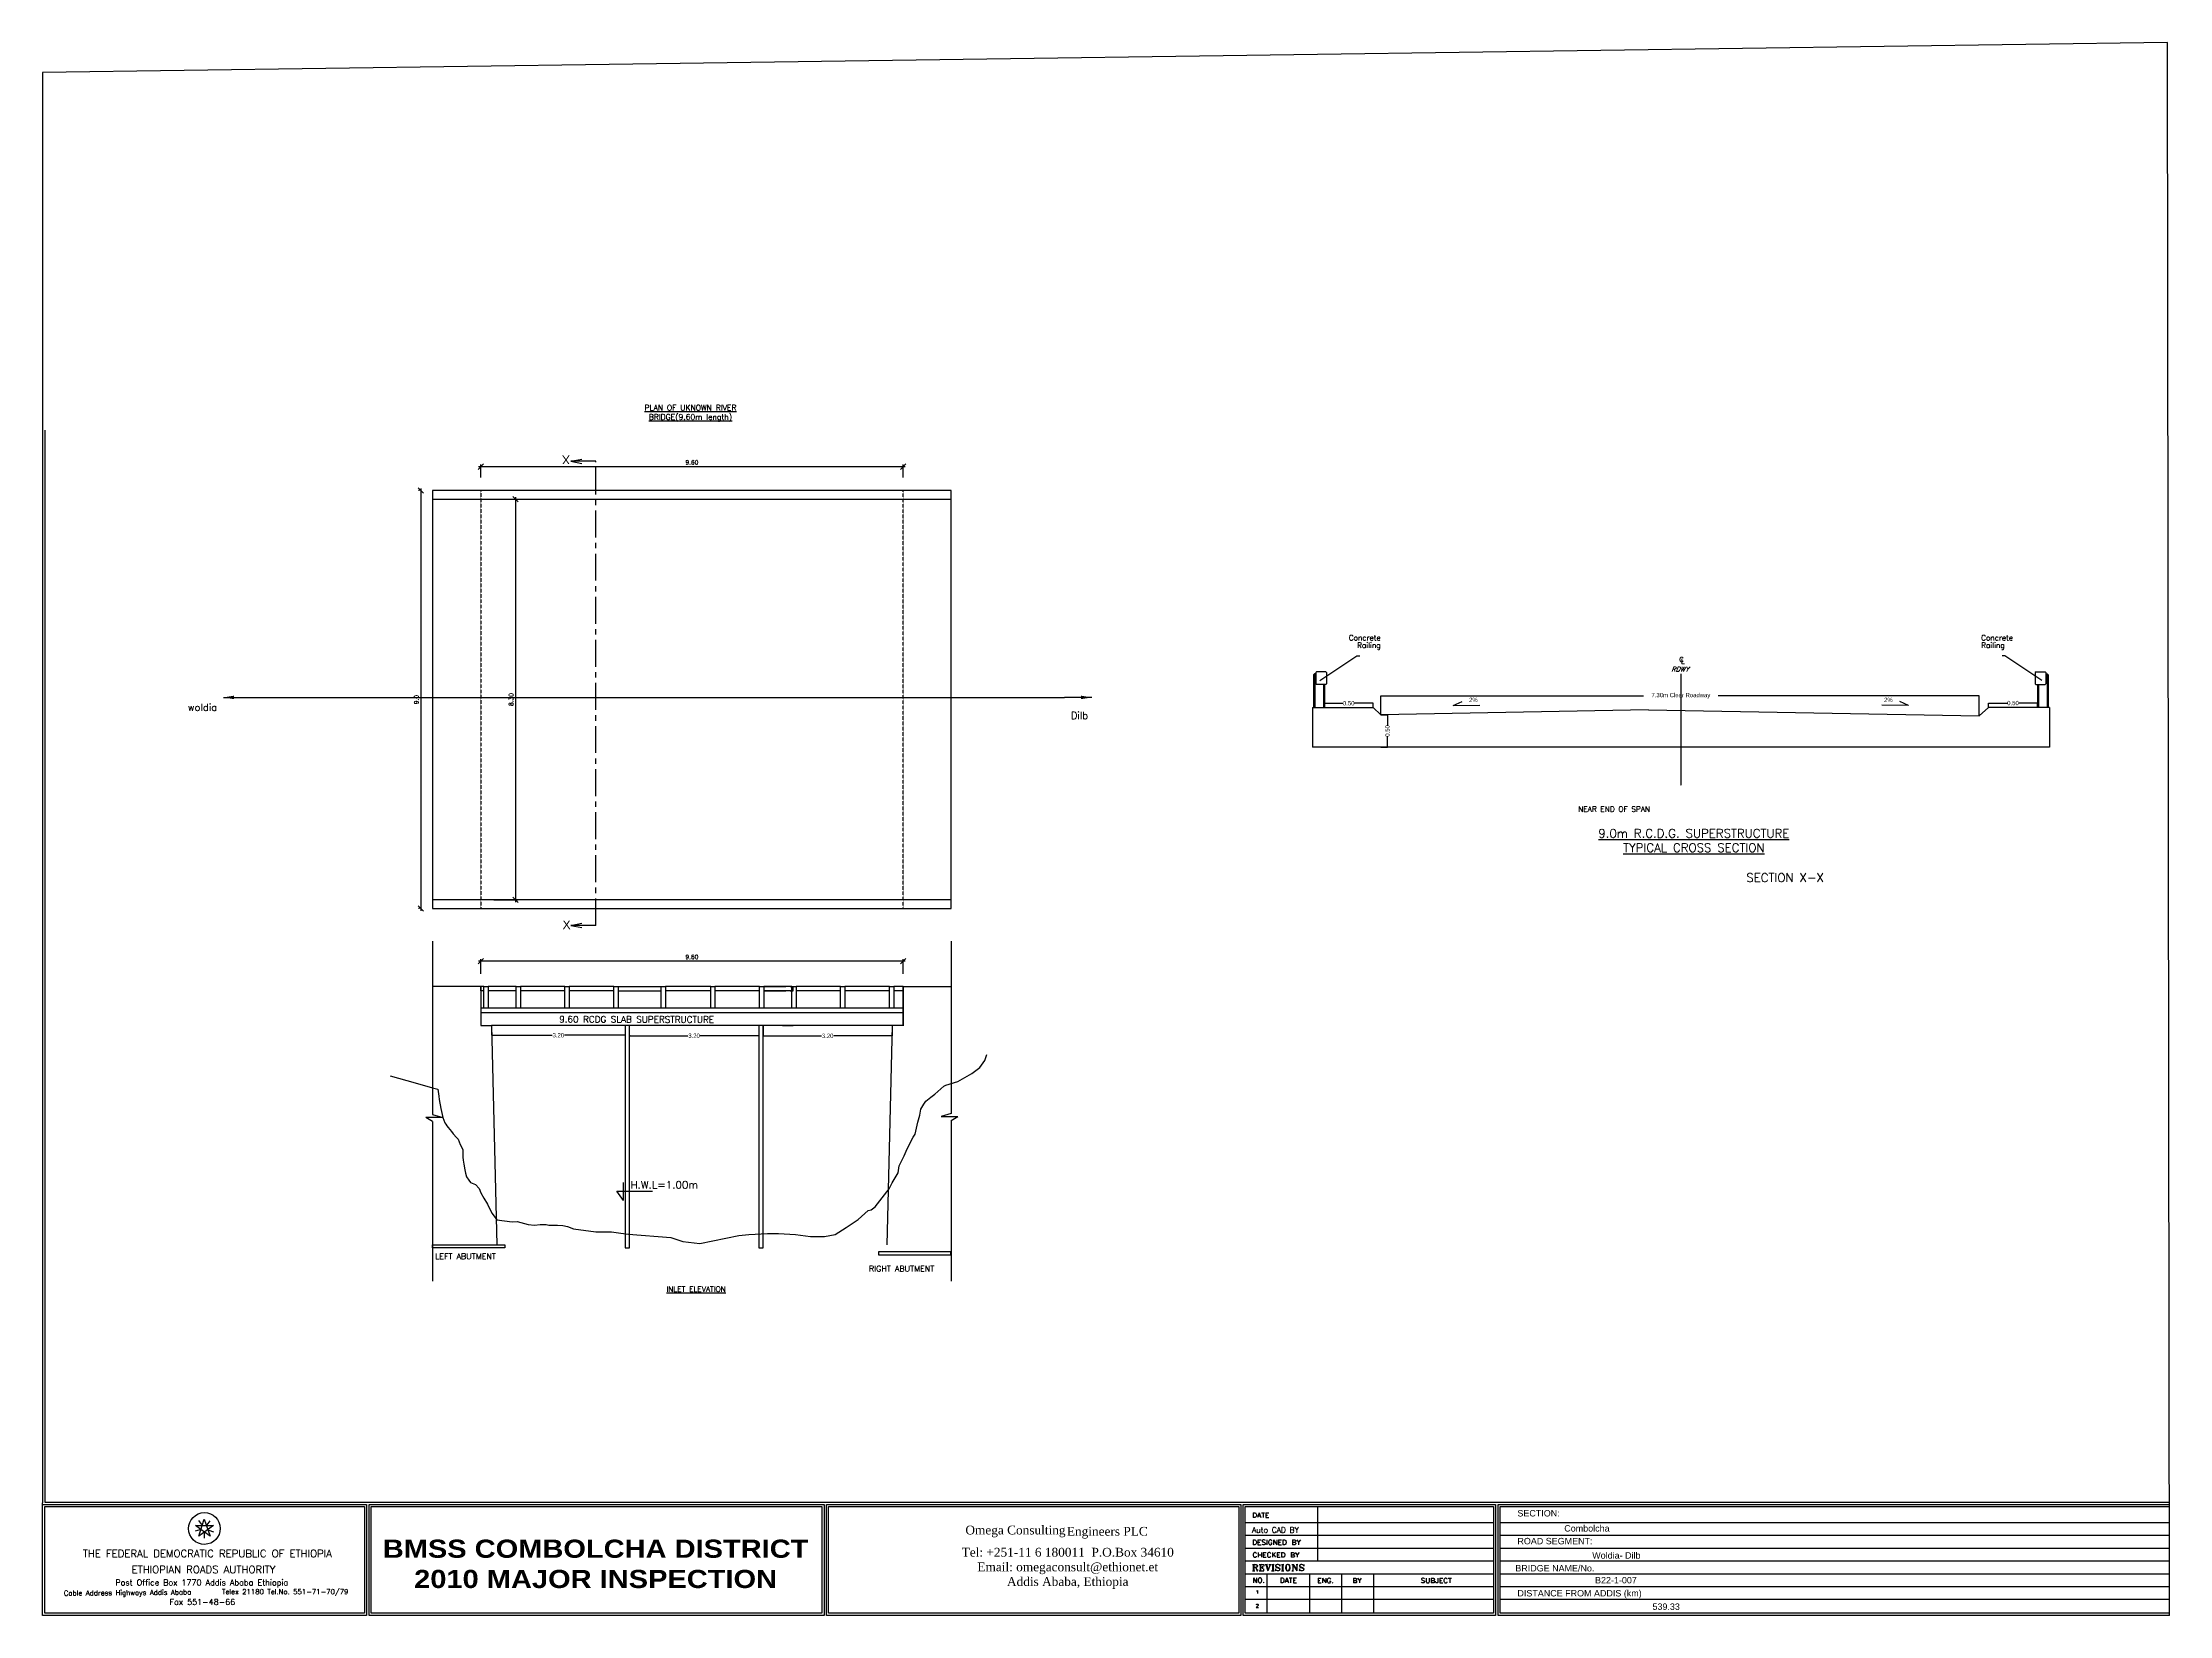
# Model space of a CAD drawing. Header units: inches. Extents: x 184975 to 283683, y -13290 to 59714.
import ezdxf
from ezdxf.enums import TextEntityAlignment as Align

# ---------------------------------------------------------------- set-up
doc = ezdxf.new("R2010")
doc.units = ezdxf.units.IN
doc.header["$MEASUREMENT"] = 0
doc.linetypes.add('CENTER', pattern=[2, 1.25, -0.25, 0.25, -0.25])
doc.linetypes.add('DASHED', pattern=[0.75, 0.5, -0.25])
for name, color, linetype in [('-25', 7, 'Continuous'), ('Conc surface', 2, 'Continuous'), ('CONCRETE', 2, 'Continuous'), ('Dim', 9, 'Continuous'), ('divsion', 3, 'Continuous'), ('Mas surface', 4, 'Continuous'), ('MISCELANEOUS', 7, 'Continuous'), ('Text', 3, 'Continuous'), ('TITLE BLOCK', 7, 'Continuous'), ('WALL', 2, 'Continuous')]:
    doc.layers.add(name, color=color, linetype=linetype)
doc.styles.add('30', font='ROMANT.SHX', dxfattribs={"height": 4})
doc.styles.add('50', font='romanc.shx')
doc.styles.add('ARIAL', font='arial.ttf', dxfattribs={"height": 15})
doc.styles.add('Logo', font='')
doc.styles.add('SIM_E25', font='simplex.shx')
doc.styles.add('T-25-100', font='romans.shx', dxfattribs={"height": 0.25})
doc.styles.add('Text100-2.25', font='romans.shx')
doc.styles.add('Text200-2.25', font='romans.shx')
doc.styles.add('Text200-3.0', font='romanc.shx')
doc.styles.add('Text50-2.0', font='romans.shx')
doc.styles.add('TIM2_5', font='times.ttf', dxfattribs={"height": 0.3})
doc.styles.get('Logo').set_extended_font_data('Arial Black')
doc.dimstyles.new('Dim100', dxfattribs={"dimtxt": 200, "dimasz": 250, "dimexe": 100, "dimexo": 600, "dimgap": 100, "dimtad": 1, "dimdec": 0, "dimzin": 0, "dimdsep": 46, "dimtxsty": 'Text100-2.25', "dimblk": 'OBLIQUE', "dimcen": 100, "dimdle": 100, "dimclrd": 256, "dimclre": 256, "dimclrt": 3, "dimadec": 0, "dimazin": 0, "dimtfac": 1, "dimtdec": 0, "dimtofl": 0, "dimtmove": 0, "dimatfit": 3, "dimfxl": 1, "dimtolj": 1, "dimtzin": 0, "dimarcsym": 0})
doc.dimstyles.new('Dim50', dxfattribs={"dimtxt": 300, "dimasz": 150, "dimexe": 150, "dimexo": 150, "dimgap": 75, "dimtad": 1, "dimdec": 0, "dimlfac": 0.5, "dimzin": 0, "dimdsep": 46, "dimtxsty": 'Text50-2.0', "dimblk": 'OBLIQUE', "dimcen": 100, "dimdle": 150, "dimclrd": 256, "dimclre": 256, "dimclrt": 3, "dimadec": 0, "dimazin": 0, "dimtfac": 1, "dimtdec": 0, "dimtofl": 0, "dimtmove": 0, "dimatfit": 3, "dimfxl": 1, "dimtolj": 1, "dimtzin": 0, "dimarcsym": 0})
doc.dimstyles.get("Standard").update_dxf_attribs({"dimtxt": 200, "dimasz": 0.18, "dimexe": 0.18, "dimexo": 0.0625, "dimgap": 0.09, "dimtad": 0, "dimdec": 4, "dimzin": 0, "dimdsep": 46, "dimtxsty": 'Standard', "dimcen": 0.09, "dimadec": 0, "dimazin": 0, "dimtfac": 1, "dimtdec": 4, "dimtofl": 0, "dimtmove": 0, "dimatfit": 3, "dimfxl": 1, "dimtolj": 1, "dimtzin": 0, "dimarcsym": 0})

# ---------------------------------------------------------------- blocks, each defined once
blk = doc.blocks.new('_Oblique')
at = {"color": 0, "lineweight": -2}
blk.add_line((-0.5, -0.5), (0.5, 0.5), dxfattribs=at)
blk = doc.blocks.new('*D20')
at = {"layer": 'Defpoints', "color": 0, "ltscale": 10}
for p in [(205312, 17073), (205312, 15895, 0), (224912, 15895, 0)]:
    blk.add_point(p, dxfattribs=at)
at = {"layer": 'Dim', "lineweight": -2, "ltscale": 10}
for p, q in [((225012, 17073), (205212, 17073)), ((205312, 16495), (205312, 17173)), ((224912, 16495), (224912, 17173))]:
    blk.add_line(p, q, dxfattribs=at)
at = {"layer": 'Dim', "lineweight": -2, "ltscale": 10, "xscale": 250, "yscale": 250, "zscale": 250, "rotation": 180}
blk.add_blockref('_Oblique', (205312, 17073), dxfattribs=at)
at = {"layer": 'Dim', "lineweight": -2, "ltscale": 10, "xscale": 250, "yscale": 250, "zscale": 250}
blk.add_blockref('_Oblique', (224912, 17073), dxfattribs=at)
at = {"layer": 'Dim', "color": 3, "ltscale": 10, "insert": (215112, 17273), "char_height": 200, "attachment_point": 5, "style": 'Text100-2.25'}
blk.add_mtext('\\A1;9.60', dxfattribs=at)
blk = doc.blocks.new('*D21')
at = {"layer": 'Defpoints', "color": 0, "ltscale": 10}
for p in [(224912, 40030), (205312, 38919), (224912, 38920, 0)]:
    blk.add_point(p, dxfattribs=at)
at = {"layer": 'Dim', "lineweight": -2, "ltscale": 10}
for p, q in [((205212, 40030), (225012, 40030)), ((205312, 39519), (205312, 40130)), ((224912, 39520), (224912, 40130))]:
    blk.add_line(p, q, dxfattribs=at)
at = {"layer": 'Dim', "lineweight": -2, "ltscale": 10, "xscale": 250, "yscale": 250, "zscale": 250, "rotation": 180}
blk.add_blockref('_Oblique', (205312, 40030), dxfattribs=at)
at = {"layer": 'Dim', "lineweight": -2, "ltscale": 10, "xscale": 250, "yscale": 250, "zscale": 250}
blk.add_blockref('_Oblique', (224912, 40030), dxfattribs=at)
at = {"layer": 'Dim', "color": 3, "ltscale": 10, "insert": (215112, 40230), "char_height": 200, "attachment_point": 5, "style": 'Text100-2.25'}
blk.add_mtext('\\A1;9.60', dxfattribs=at)
blk = doc.blocks.new('*D22')
at = {"layer": 'Defpoints', "color": 0, "ltscale": 10}
for p in [(205312, 38519), (205312, 19919), (206919, 19919)]:
    blk.add_point(p, dxfattribs=at)
at = {"layer": 'Dim', "lineweight": -2, "ltscale": 10}
for p, q in [((205912, 38519), (207019, 38519)), ((206919, 38619), (206919, 19819)), ((205912, 19919), (207019, 19919))]:
    blk.add_line(p, q, dxfattribs=at)
at = {"layer": 'Dim', "lineweight": -2, "ltscale": 10, "xscale": 250, "yscale": 250, "zscale": 250}
for p, rotation in [((206919, 38519), 90), ((206919, 19919), 270)]:
    blk.add_blockref('_Oblique', p, dxfattribs=dict(at, rotation=rotation))
at = {"layer": 'Dim', "color": 3, "ltscale": 10, "insert": (206719, 29219), "char_height": 200, "attachment_point": 5, "rotation": 90, "style": 'Text100-2.25'}
blk.add_mtext('\\A1;8.30', dxfattribs=at)
blk = doc.blocks.new('*D23')
at = {"layer": 'Defpoints', "color": 0, "ltscale": 10}
for p in [(203073, 38919), (202528, 19519), (203073, 19519, 0)]:
    blk.add_point(p, dxfattribs=at)
at = {"layer": 'Dim', "lineweight": -2, "ltscale": 10}
for p, q in [((202473, 38919), (202428, 38919)), ((202528, 39019), (202528, 19419)), ((202473, 19519), (202428, 19519))]:
    blk.add_line(p, q, dxfattribs=at)
at = {"layer": 'Dim', "lineweight": -2, "ltscale": 10, "xscale": 250, "yscale": 250, "zscale": 250}
for p, rotation in [((202528, 38919), 90), ((202528, 19519), 270)]:
    blk.add_blockref('_Oblique', p, dxfattribs=dict(at, rotation=rotation))
at = {"layer": 'Dim', "color": 3, "ltscale": 10, "insert": (202328, 29219), "char_height": 200, "attachment_point": 5, "rotation": 90, "style": 'Text100-2.25'}
blk.add_mtext('\\A1;9.0', dxfattribs=at)
blk = doc.blocks.new('*D26')
at = {"color": 0, "lineweight": -2}
for p, q in [((247077, 28513), (247077, 29398)), ((247077, 29398), (259276, 29398)), ((274854, 29398), (262743, 29398)), ((274854, 28460), (274854, 29398))]:
    blk.add_line(p, q, dxfattribs=at)
at = {"color": 0}
for points in [[(247077, 29398), (247077, 29398), (247077, 29398)], [(274854, 29398), (274854, 29398), (274854, 29398)]]:
    blk.add_solid(points, dxfattribs=at)
at = {"layer": 'Defpoints', "color": 0}
for p in [(274854, 29398), (247077, 28513), (274854, 28460)]:
    blk.add_point(p, dxfattribs=at)
at = {"color": 0, "insert": (261010, 29398), "char_height": 200, "attachment_point": 5}
blk.add_mtext('\\A1;7.30m Clear Roadway', dxfattribs=at)
blk = doc.blocks.new('*D27')
at = {"color": 0, "lineweight": -2}
for p, q in [((247077, 28513), (247388, 28513)), ((247388, 28513), (247388, 28032)), ((247077, 27016), (247388, 27016)), ((247388, 27017), (247388, 27498))]:
    blk.add_line(p, q, dxfattribs=at)
at = {"color": 0}
for points in [[(247388, 28513), (247388, 28513), (247388, 28513)], [(247388, 27017), (247388, 27017), (247388, 27016)]]:
    blk.add_solid(points, dxfattribs=at)
at = {"layer": 'Defpoints', "color": 0}
for p in [(247077, 28513), (247077, 27016), (247388, 27016)]:
    blk.add_point(p, dxfattribs=at)
at = {"color": 0, "insert": (247388, 27765), "char_height": 200, "attachment_point": 5, "rotation": 90}
blk.add_mtext('\\A1;0.50', dxfattribs=at)
blk = doc.blocks.new('*D28')
at = {"color": 0, "lineweight": -2}
for p, q in [((244466, 28858), (244466, 29047)), ((244466, 29047), (245327, 29047)), ((246722, 29047), (245861, 29047)), ((246723, 28858), (246723, 29047))]:
    blk.add_line(p, q, dxfattribs=at)
at = {"color": 0}
for points in [[(244466, 29047), (244466, 29047), (244466, 29047)], [(246722, 29047), (246722, 29047), (246723, 29047)]]:
    blk.add_solid(points, dxfattribs=at)
at = {"layer": 'Defpoints', "color": 0}
for p in [(244466, 28858), (246723, 29047), (246723, 28858)]:
    blk.add_point(p, dxfattribs=at)
at = {"color": 0, "insert": (245594, 29047), "char_height": 200, "attachment_point": 5}
blk.add_mtext('\\A1;0.50', dxfattribs=at)
blk = doc.blocks.new('*D29')
at = {"color": 0, "lineweight": -2}
for p, q in [((275287, 28849), (275287, 29057)), ((275287, 29057), (276153, 29057)), ((277553, 29057), (276687, 29057)), ((277553, 28858), (277553, 29057))]:
    blk.add_line(p, q, dxfattribs=at)
at = {"color": 0}
for points in [[(275287, 29057), (275287, 29057), (275287, 29057)], [(277553, 29057), (277553, 29057), (277553, 29057)]]:
    blk.add_solid(points, dxfattribs=at)
at = {"layer": 'Defpoints', "color": 0}
for p in [(275287, 29057), (275287, 28849), (277553, 28858)]:
    blk.add_point(p, dxfattribs=at)
at = {"color": 0, "insert": (276420, 29057), "char_height": 200, "attachment_point": 5}
blk.add_mtext('\\A1;0.50', dxfattribs=at)
blk = doc.blocks.new('*D31')
at = {"color": 0, "lineweight": -2}
for p, q in [((205812, 14091), (205812, 13638)), ((212012, 14091), (212012, 13638)), ((205812, 13639), (208628, 13639)), ((212012, 13639), (209195, 13639))]:
    blk.add_line(p, q, dxfattribs=at)
at = {"color": 0}
for points in [[(205812, 13639), (205812, 13639), (205812, 13639)], [(212012, 13639), (212012, 13639), (212012, 13639)]]:
    blk.add_solid(points, dxfattribs=at)
at = {"layer": 'Defpoints', "color": 0}
for p in [(205812, 14091), (212012, 14091), (212012, 13639)]:
    blk.add_point(p, dxfattribs=at)
at = {"color": 0, "insert": (208912, 13639), "char_height": 200, "attachment_point": 5}
blk.add_mtext('\\A1;3.20', dxfattribs=at)
blk = doc.blocks.new('*D32')
at = {"color": 0, "lineweight": -2}
for p, q in [((212212, 13639), (212212, 13618)), ((212212, 13618), (214928, 13618)), ((218212, 13618), (215495, 13618)), ((218212, 13639), (218212, 13618))]:
    blk.add_line(p, q, dxfattribs=at)
at = {"color": 0}
for points in [[(212212, 13618), (212212, 13618), (212212, 13618)], [(218212, 13618), (218212, 13618), (218212, 13618)]]:
    blk.add_solid(points, dxfattribs=at)
at = {"layer": 'Defpoints', "color": 0}
for p in [(212212, 13639), (218212, 13639), (218212, 13618)]:
    blk.add_point(p, dxfattribs=at)
at = {"color": 0, "insert": (215212, 13618), "char_height": 200, "attachment_point": 5}
blk.add_mtext('\\A1;3.20', dxfattribs=at)
blk = doc.blocks.new('*D33')
at = {"color": 0, "lineweight": -2}
for p, q in [((218412, 14091), (218412, 13611)), ((224412, 14091), (224412, 13611)), ((218412, 13611), (221128, 13611)), ((224411, 13611), (221695, 13611))]:
    blk.add_line(p, q, dxfattribs=at)
at = {"color": 0}
for points in [[(218412, 13611), (218412, 13611), (218412, 13611)], [(224411, 13611), (224411, 13611), (224412, 13611)]]:
    blk.add_solid(points, dxfattribs=at)
at = {"layer": 'Defpoints', "color": 0}
for p in [(218412, 14091), (224412, 14091, 0), (224412, 13611)]:
    blk.add_point(p, dxfattribs=at)
at = {"color": 0, "insert": (221412, 13611), "char_height": 200, "attachment_point": 5}
blk.add_mtext('\\A1;3.20', dxfattribs=at)

msp = doc.modelspace()

# ---------------------------------------------------------------- linework, layer by layer
at = {"color": 6, "linetype": 'DASHED'}
msp.add_line((261009.62304, 30420.24667), (261009.62304, 25234.04218), dxfattribs=at)
at = {"color": 2}
for p, q in [((243909.62304, 28848.54373), (246732.14233, 28848.54373)), ((243909.62304, 28848.48123), (243909.62304, 27016.36331)), ((246732.14233, 28848.54373), (247077.27848, 28513.31858)), ((275287.10375, 28848.54373), (274854.11139, 28459.71228)), ((278109.62304, 28848.54373), (275287.10375, 28848.54373)), ((278109.62304, 28848.54373), (278109.62304, 27016.36331)), ((278109.62304, 27016.36331), (243909.62304, 27016.36331))]:
    msp.add_line(p, q, dxfattribs=at)
for p, q in [((250444.21402, 28939.61939), (250856.50739, 29128.07128)), ((250444.21402, 28939.61939), (251684.81196, 28962.45613)), ((271575.03207, 28939.61939), (270334.43412, 28962.45613)), ((271575.03207, 28939.61939), (271162.7387, 29128.07128))]:
    msp.add_line(p, q)
at = {"color": 1}
for p, q in [((212011.80564, 14090.65079), (212011.80564, 3764.98601)), ((212211.80564, 3764.98601), (212211.80564, 14090.65079)), ((218211.69564, 14090.65079), (218211.69564, 3764.98601)), ((218411.69564, 3764.98601), (218411.69564, 14090.65079)), ((212011.80564, 3764.98601), (212211.80564, 3764.98601)), ((218211.69564, 3764.98601), (218411.69564, 3764.98601))]:
    msp.add_line(p, q, dxfattribs=at)
at = {"layer": 'Conc surface'}
for p, q in [((205449.72619, 15894.54197), (205311.56276, 15894.54179)), ((205311.56276, 15696.55571), (205311.56276, 15894.54179)), ((206949.88204, 15894.54197), (205649.32294, 15894.54197)), ((209216.95996, 15894.54197), (207149.47879, 15894.54197)), ((211483.03789, 15894.54197, 0), (209416.55671, 15894.54197, 0)), ((211682.63464, 15894.54197, 0), (213682.30659, 15894.54197, 0)), ((215982.38451, 15894.54197, 0), (213881.90334, 15894.54197, 0)), ((218249.46244, 15894.54197, 0), (216181.98126, 15894.54197, 0)), ((218244.30005, 15894.54197), (218106.13662, 15894.54179)), ((219744.4559, 15894.54197), (218443.8968, 15894.54197)), ((218449.05919, 15894.54197, 0), (219473.51973, 15894.54197, 0)), ((219673.11648, 15894.54197, 0), (219811.27991, 15894.54179, 0)), ((219811.27991, 15696.55571, 0), (219811.27991, 15894.54179, 0)), ((222011.53383, 15894.54197), (219944.05265, 15894.54197)), ((224277.61175, 15894.54197, 0), (222211.13058, 15894.54197, 0)), ((224911.56276, 15894.5422, 0), (224477.2085, 15894.54197, 0)), ((205449.72619, 15696.55571), (205311.56276, 15696.55571)), ((206949.88204, 15696.55571), (205649.32294, 15696.55571)), ((209216.95996, 15696.55571), (207149.47879, 15696.55571)), ((211483.03789, 15696.55571, 0), (209416.55671, 15696.55571, 0)), ((211682.63464, 15696.55571, 0), (213682.30659, 15696.55571, 0)), ((215982.38451, 15696.55571, 0), (213881.90334, 15696.55571, 0)), ((218249.46244, 15696.55571, 0), (216181.98126, 15696.55571, 0)), ((218244.30005, 15696.55571), (218106.13662, 15696.55571)), ((219744.4559, 15696.55571), (218443.8968, 15696.55571)), ((218449.05919, 15696.55571, 0), (219473.51973, 15696.55571, 0)), ((219673.11648, 15696.55571), (219811.27991, 15696.55571, 0)), ((222011.53383, 15696.55571), (219944.05265, 15696.55571)), ((224277.61175, 15696.55571, 0), (222211.13058, 15696.55571, 0)), ((224911.56276, 15696.55589, 0), (224477.2085, 15696.55589, 0))]:
    msp.add_line(p, q, dxfattribs=at)
at = {"layer": 'Conc surface', "color": 1}
for p, q in [((205311.56276, 14690.49762), (205311.56276, 14090.65079)), ((205311.56276, 14690.49762), (205311.56276, 14090.65079)), ((224911.56276, 14090.65079, 0), (205811.56276, 14090.65079))]:
    msp.add_line(p, q, dxfattribs=at)
at = {"layer": 'Conc surface', "elevation": 0}
for points in [[(205449.72619, 15894.54197), (205649.32294, 15894.54197), (205649.32294, 14890.49762), (205449.72619, 14890.49762)], [(206949.88204, 15894.54197), (207149.47879, 15894.54197), (207149.47879, 14890.49762), (206949.88204, 14890.49762)], [(209216.95996, 15894.54197), (209416.55671, 15894.54197), (209416.55671, 14890.49762), (209216.95996, 14890.49762)], [(211483.03789, 15894.54197), (211682.63464, 15894.54197), (211682.63464, 14890.49762), (211483.03789, 14890.49762)], [(213682.30659, 15894.54197), (213881.90334, 15894.54197), (213881.90334, 14890.49762), (213682.30659, 14890.49762)], [(215982.38451, 15894.54197), (216181.98126, 15894.54197), (216181.98126, 14890.49762), (215982.38451, 14890.49762)], [(218244.30005, 15894.54197), (218443.8968, 15894.54197), (218443.8968, 14890.49762), (218244.30005, 14890.49762)], [(218249.46244, 15894.54197), (218449.05919, 15894.54197), (218449.05919, 14890.49762), (218249.46244, 14890.49762)], [(219744.4559, 15894.54197), (219944.05265, 15894.54197), (219944.05265, 14890.49762), (219744.4559, 14890.49762)], [(222011.53383, 15894.54197), (222211.13058, 15894.54197), (222211.13058, 14890.49762), (222011.53383, 14890.49762)], [(224277.61175, 15894.54197), (224477.2085, 15894.54197), (224477.2085, 14890.49762), (224277.61175, 14890.49762)]]:
    msp.add_lwpolyline(points, close=True, dxfattribs=at)
at = {"layer": 'CONCRETE'}
for q in [(247077.27848, 28513.31858), (274854.11139, 28459.71228)]:
    msp.add_line((259509.62304, 28742.17129), q, dxfattribs=at)
at = {"layer": 'Dim', "color": 1, "ltscale": 10}
for p, q in [((227150.30681, 38920.59973, 0), (203072.81872, 38918.66556)), ((203072.81872, 38918.66556, 0), (203072.81872, 19518.66556, 0)), ((227150.30681, 19518.66556, 0), (227150.30681, 38920.59973, 0)), ((194418.40325, 29318.66556, 0), (232397.10523, 29318.66556, 0)), ((203072.81872, 19518.66556, 0), (227150.30681, 19518.66556, 0)), ((224911.56276, 14890.49762), (205311.56276, 14890.49762)), ((205311.56276, 14690.49762), (224911.56276, 14690.49762))]:
    msp.add_line(p, q, dxfattribs=at)
at = {"layer": 'Dim', "color": 3, "ltscale": 10}
for p, q in [((203072.81872, 38518.66556), (224911.56276, 38518.66556, 0)), ((227150.30681, 19918.66556), (203072.81872, 19918.66556))]:
    msp.add_line(p, q, dxfattribs=at)
at = {"layer": 'Dim', "color": 3, "linetype": 'DASHED', "ltscale": 10}
for p, q in [((205311.56276, 38918.8454), (205311.56276, 19518.66556)), ((224911.56276, 19518.66556, 0), (224911.56276, 38920.41989, 0))]:
    msp.add_line(p, q, dxfattribs=at)
at = {"layer": 'Dim', "ltscale": 10}
for p, q in [((224911.56276, 38518.66556, 0), (227150.30681, 38518.66556)), ((205311.56276, 14890.49762), (205311.56276, 14690.49762)), ((224911.56276, 14690.49762), (224911.56276, 14890.49762))]:
    msp.add_line(p, q, dxfattribs=at)
msp.add_lwpolyline([(201113.9304, 11749.55908), (202261.69664, 11426.61268), (203072.81872, 11198.38767), (203319.09502, 11129.09304), (203360.96586, 10813.01468), (203382.26607, 10652.2218), (203382.26607, 10652.2218), (203457.9603, 10231.71132), (203457.9603, 10231.71132), (203546.04478, 9827.72003), (203546.04478, 9827.72003), (203648.99521, 9577.00039), (203684.50173, 9517.89049), (203739.73364, 9427.25554), (203798.91104, 9356.32373), (203952.77154, 9178.99403), (204031.67474, 9068.65578), (204031.67474, 9068.65578), (204193.42581, 8887.38556), (204260.49336, 8808.57236), (204352.15995, 8568.75705), (204352.15995, 8568.75705), (204476.5453, 8331.5647), (204476.5453, 8331.5647), (204487.8531, 8116.96227), (204487.8531, 7981.42368), (204499.16048, 7834.59038), (204499.16048, 7834.59038), (204521.77608, 7653.87244), (204521.77608, 7653.87244), (204578.31506, 7394.09031), (204578.31506, 7394.09031), (204610.87218, 7244.49872), (204649.14617, 7068.63952), (204759.23898, 6919.70577), (204841.19854, 6808.83072), (204841.19854, 6808.83072), (205064.54825, 6716.39805), (205064.54825, 6716.39805), (205234.16438, 6524.38523), (205313.31854, 6321.07751), (205460.31907, 6072.59028), (205618.62781, 5801.51344), (205720.39757, 5598.20573), (205844.78251, 5361.01337), (206052.84103, 5066.74416), (206772.01812, 4976.98771), (206998.17282, 4988.28259), (207507.02161, 4852.74417), (207801.02308, 4830.15441), (208072.40897, 4852.74417), (208343.79485, 4852.74417), (208479.488, 4818.85953), (208547.33436, 4818.85953), (208875.25923, 4818.85953), (209124.02952, 4807.56465), (209338.87683, 4762.38512), (209610.26271, 4660.73135), (210650.57547, 4513.89788), (211035.0389, 4513.89788), (211385.57895, 4513.89788), (211815.27357, 4457.42363), (212165.81362, 4412.24411), (214140.88434, 4251.03673), (214695.56909, 4066.35235), (215481.37229, 3974.01024), (217284.09713, 4343.37884), (217746.33443, 4389.55006), (218624.58468, 4435.72111), (219133.0455, 4435.72111), (219918.8487, 4389.55006), (220612.20444, 4297.20779), (221259.33665, 4297.20779), (221767.79747, 4389.55006), (222276.25829, 4712.7476), (222830.94305, 5082.1162), (223293.17993, 5497.65601), (223431.85133, 5543.82707), (223616.74584, 5682.34023), (224263.87805, 6513.4197), (224402.54904, 6790.44619), (224679.89141, 7252.15706), (224726.11535, 7575.3546), (224818.5624, 7760.03898), (224957.23379, 8037.06547), (225095.90477, 8360.26301), (225373.24715, 8914.31599), (225465.69461, 9052.82932), (225604.3656, 9606.8823), (225696.81306, 9930.07984), (225743.03699, 10207.10633), (225881.70797, 10437.96176), (225974.15543, 10576.47492), (226205.27388, 10761.15931), (226390.16879, 10899.67247), (226806.18216, 11269.04123), (226898.62962, 11315.21228), (227453.31437, 11499.89666), (228100.44618, 11869.26526), (228470.23601, 12146.29175), (228701.35446, 12469.48929), (228793.80191, 12746.51578)], dxfattribs=at)
at = {"layer": 'divsion', "color": 5}
for p, q in [((192233.3125, -9610.38253), (192484.02065, -8815.23777)), ((192364.59638, -9075.15947), (192236.25942, -8883.29288)), ((192484.02065, -8815.23777), (192748.56785, -9605.88595)), ((192280.10943, -9315.63454), (192057.97517, -9378.4002)), ((192069.81334, -9121.73508), (192903.51401, -9114.45946)), ((192329.07449, -9306.66426), (192069.81334, -9121.73508)), ((192903.51401, -9114.45946), (192233.3125, -9610.38253)), ((192233.3125, -9610.38253), (192329.07449, -9306.66426)), ((192489.3067, -9420.95677), (192329.07449, -9306.66426)), ((192482.7069, -9470.29729), (192473.75734, -9700.95519)), ((192748.56785, -9605.88595), (192489.3067, -9420.95677)), ((192619.40966, -9081.20045), (192762.22732, -8899.85471)), ((192692.40597, -9325.40905), (192909.0091, -9405.19781))]:
    msp.add_line(p, q, dxfattribs=at)
msp.add_ellipse((192487.84567, -9253.54016), major_axis=(-6.42099, 735.77211), ratio=0.9999999689, start_param=-1.5707962983, end_param=4.7123890089, dxfattribs=at)
at = {"layer": 'Mas surface', "linetype": 'CENTER', "lineweight": 30, "ltscale": 3000}
for p, q in [((209498.5844, 40277.08913), (210003.75704, 40373.11126)), ((210657.46465, 40277.08913), (209498.5844, 40277.08913)), ((209498.5844, 40277.08913), (210003.75704, 40181.067)), ((209498.5844, 18739.76331), (210003.75704, 18835.78544)), ((210657.46465, 18739.76331), (209498.5844, 18739.76331)), ((209498.5844, 18739.76331), (210003.75704, 18643.74118))]:
    msp.add_line(p, q, dxfattribs=at)
at = {"layer": 'Mas surface', "linetype": 'CENTER', "lineweight": 30, "ltscale": 1000}
msp.add_line((210657.46465, 18739.76331), (210657.46465, 40277.08913), dxfattribs=at)
at = {"layer": 'Mas surface'}
for p, q in [((203072.81872, 18009.22075), (203072.81872, 9963.86496)), ((227150.30681, 18009.22075, 0), (227150.30681, 10007.08993)), ((205311.56276, 15894.54179), (203072.81872, 15894.54197)), ((205311.56276, 15894.54179), (205311.56276, 14090.65079)), ((224911.56276, 15894.5422, 0), (227150.30681, 15894.54238, 0)), ((224911.56276, 15894.5422, 0), (224911.56276, 14075.66422, 0)), ((224911.56276, 14090.65079, 0), (224911.56276, 15894.54179, 0)), ((205311.56276, 14090.65079), (205811.91564, 14090.65079)), ((205811.56276, 14090.65079), (206064.9954, 3911.57937)), ((219311.27991, 14090.65079, 0), (219811.27991, 14090.65079, 0)), ((224411.56276, 14090.65079, 0), (224158.13012, 3911.57937, 0)), ((203072.81872, 9963.86496), (203546.04478, 9827.72003)), ((227150.30681, 10007.08993), (226677.08074, 9870.945)), ((226677.08074, 9870.945), (227457.88854, 9870.945)), ((227150.30681, 9679.71688), (227457.88854, 9870.945)), ((203546.04478, 9827.72003), (202765.23699, 9827.72003)), ((203072.81872, 9636.49191), (202765.23699, 9827.72003)), ((203072.81872, 9636.49191), (203072.81872, 2230.25476)), ((227150.30681, 9679.71688), (227150.30681, 2230.25476))]:
    msp.add_line(p, q, dxfattribs=at)
at = {"layer": 'MISCELANEOUS'}
for p, q in [((211929.43446, 5976.38077, 0), (211630.98821, 6395.66579, 0)), ((211630.98821, 6395.66579, 0), (213289.17174, 6395.66579, 0)), ((211929.43446, 5976.38077, 0), (211929.43446, 6811.10868, 0))]:
    msp.add_line(p, q, dxfattribs=at)
at = {"layer": 'TITLE BLOCK', "color": 5}
for p, q in [((185075.59127, 41717.81431), (185075.59127, -8036.30091)), ((185075.59127, -8036.30091), (283674.30214, -8036.30091)), ((185075.59127, -8236.82387), (199917.23651, -8236.82387)), ((185075.59127, -13190.11377), (185075.59127, -8236.82387)), ((185075.59127, -8236.82387), (199917.23651, -8236.82387)), ((185075.59127, -13190.11377), (185075.59127, -8236.82387)), ((199917.23651, -8236.82387), (199917.23651, -13190.11377)), ((199917.23651, -8236.82387), (199917.23651, -13190.11377)), ((200226.92621, -8236.82387), (221142.12779, -8236.82387)), ((200226.92621, -13190.11377), (200226.92621, -8236.82387)), ((221142.12779, -8236.82387), (221142.12779, -13190.11377)), ((221451.81749, -8236.82387), (240487.25779, -8236.82387)), ((221451.81749, -13190.11377), (221451.81749, -8236.82387)), ((240487.25779, -8236.82387), (240487.25779, -13190.11377)), ((240791.18532, -8236.94065), (252311.34653, -8236.94065)), ((240791.18532, -13190.23055), (240791.18532, -8236.94065)), ((252311.34653, -8236.94065), (252311.34653, -13190.23055)), ((252626.7984, -8236.82387), (283674.64171, -8236.82387)), ((252626.7984, -13190.11377), (252626.7984, -8236.82387)), ((199917.23651, -13190.11377), (185075.59127, -13190.11377)), ((199917.23651, -13190.11377), (185075.59127, -13190.11377)), ((199917.23651, -13190.11377), (185075.59127, -13190.11377)), ((221142.12779, -13190.11377), (200226.92621, -13190.11377)), ((240487.25779, -13190.11377), (221451.81749, -13190.11377)), ((252311.34653, -13190.23055), (240791.18532, -13190.23055)), ((283683.02984, -13190.11377), (252626.7984, -13190.11377))]:
    msp.add_line(p, q, dxfattribs=at)
at = {"layer": 'TITLE BLOCK', "color": 210}
for p, q in [((184975.32671, -13290.37834), (184975.32671, -8056.29792)), ((184975.32671, -13290.37834), (184975.32671, -8056.29792)), ((184975.32671, -8136.55931), (200017.50107, -8136.55931)), ((184975.32671, -8136.55931), (200017.50107, -8136.55931)), ((200017.50107, -8136.55931), (200017.50107, -13290.37834)), ((200017.50107, -8136.55931), (200017.50107, -13290.37834)), ((200126.66165, -8136.55931), (221242.39235, -8136.55931)), ((200126.66165, -13290.37834), (200126.66165, -8136.55931)), ((221242.39235, -8136.55931), (221242.39235, -13290.37834)), ((221351.55292, -8136.55931), (240587.52235, -8136.55931)), ((221351.55292, -13290.37834), (221351.55292, -8136.55931)), ((240587.52235, -8136.55931), (240587.52235, -13290.37834)), ((240690.92076, -8136.67609), (252411.61109, -8136.67609)), ((240690.92076, -13290.49511), (240690.92076, -8136.67609)), ((252411.61109, -8136.67609), (252411.61109, -13290.49511)), ((252526.53383, -13290.37834), (252526.53383, -8136.55931)), ((252526.53383, -8136.55931), (283674.47192, -8136.55931)), ((200017.50107, -13290.37834), (184975.32671, -13290.37834)), ((200017.50107, -13290.37834), (184975.32671, -13290.37834)), ((221242.39235, -13290.37834), (200126.66165, -13290.37834)), ((240587.52235, -13290.37834), (221351.55292, -13290.37834)), ((252411.61109, -13290.49511), (240690.92076, -13290.49511)), ((283683.19963, -13290.37834), (252526.53383, -13290.37834))]:
    msp.add_line(p, q, dxfattribs=at)
msp.add_lwpolyline([(283683.19963, -13290.37834), (283589.87649, 59714.36166), (184975.32671, 58326.95113), (184975.32671, -8056.29792)], dxfattribs=at)
at = {"layer": 'TITLE BLOCK', "color": 7}
for points in [[(241158.4446, -8520.6663), (241158.4446, -8745.19888)], [(241158.4446, -8520.6663), (241235.52295, -8520.6663), (241265.68404, -8530.72), (241289.14267, -8554.17863), (241299.19636, -8574.28602), (241309.25006, -8607.79835), (241309.25006, -8661.41807), (241299.19636, -8691.57916), (241289.14267, -8711.68656), (241265.68404, -8735.14518), (241235.52295, -8745.19888), (241158.4446, -8745.19888)], [(241436.5969, -8520.6663), (241352.81608, -8745.19888)], [(241382.97718, -8671.47177), (241490.21662, -8671.47177)], [(241436.5969, -8520.6663), (241520.37771, -8745.19888)], [(241543.83634, -8520.6663), (241691.29057, -8520.6663)], [(241617.56346, -8520.6663), (241617.56346, -8745.19888)], [(241744.91029, -8520.6663), (241882.31083, -8520.6663)], [(241744.91029, -8520.6663), (241744.91029, -8745.19888)], [(241744.91029, -8627.90574), (241828.69111, -8627.90574)], [(241744.91029, -8745.19888), (241882.31083, -8745.19888)], [(244164.5002, -10770.64065), (244164.5002, -8236.94065)], [(252311.34653, -8987.78493), (240791.18532, -8987.78493)], [(252311.34653, -9580.95309), (240791.18532, -9580.95309)], [(241161.79583, -9785.37828), (241161.79583, -10006.55963)], [(241161.79583, -9785.37828), (241235.52295, -9785.37828), (241265.68404, -9795.43198), (241289.14267, -9815.53937), (241299.19636, -9838.998), (241309.25006, -9869.15909), (241309.25006, -9922.77881), (241299.19636, -9956.29114), (241289.14267, -9976.39853), (241265.68404, -9996.50593), (241235.52295, -10006.55963), (241161.79583, -10006.55963)], [(241382.97718, -9785.37828), (241382.97718, -10006.55963)], [(241382.97718, -9785.37828), (241523.72894, -9785.37828)], [(241724.8029, -9815.53937), (241704.6955, -9795.43198), (241671.18318, -9785.37828), (241627.61715, -9785.37828), (241597.45606, -9795.43198), (241573.99743, -9815.53937), (241573.99743, -9838.998), (241587.40236, -9859.1054), (241597.45606, -9869.15909), (241617.56346, -9879.21279), (241681.23687, -9902.67142), (241704.6955, -9912.72512), (241714.7492, -9922.77881), (241724.8029, -9942.88621), (241724.8029, -9976.39853), (241704.6955, -9996.50593), (241671.18318, -10006.55963), (241627.61715, -10006.55963), (241597.45606, -9996.50593), (241573.99743, -9976.39853)], [(241798.53001, -9785.37828), (241798.53001, -10006.55963)], [(242033.11629, -9838.998), (242023.0626, -9815.53937), (241999.60397, -9795.43198), (241979.49657, -9785.37828), (241935.93055, -9785.37828), (241915.82315, -9795.43198), (241895.71576, -9815.53937), (241882.31083, -9838.998), (241872.25713, -9869.15909), (241872.25713, -9922.77881), (241882.31083, -9956.29114), (241895.71576, -9976.39853), (241915.82315, -9996.50593), (241935.93055, -10006.55963), (241979.49657, -10006.55963), (241999.60397, -9996.50593), (242023.0626, -9976.39853), (242033.11629, -9956.29114), (242033.11629, -9922.77881)], [(242106.84341, -9785.37828), (242254.29764, -10006.55963)], [(242106.84341, -9785.37828), (242106.84341, -10006.55963)], [(242254.29764, -9785.37828), (242254.29764, -10006.55963)], [(242341.42969, -9785.37828), (242478.83022, -9785.37828)], [(242341.42969, -9785.37828), (242341.42969, -10006.55963)], [(242542.50364, -9785.37828), (242542.50364, -10006.55963)], [(242542.50364, -9785.37828), (242616.23076, -9785.37828), (242649.74308, -9795.43198), (242669.85048, -9815.53937), (242679.90418, -9838.998), (242689.95787, -9869.15909), (242689.95787, -9922.77881), (242679.90418, -9956.29114), (242669.85048, -9976.39853), (242649.74308, -9996.50593), (242616.23076, -10006.55963), (242542.50364, -10006.55963)], [(242988.21757, -9785.37828), (243085.40331, -9785.37828), (243115.56441, -9795.43198), (243125.6181, -9805.48567), (243139.02304, -9828.9443), (243139.02304, -9849.0517), (243125.6181, -9869.15909), (243115.56441, -9879.21279), (243085.40331, -9892.61772)], [(242988.21757, -9785.37828), (242988.21757, -10006.55963)], [(243179.23783, -9785.37828), (243266.36987, -9892.61772), (243266.36987, -10006.55963)], [(243350.15069, -9785.37828), (243266.36987, -9892.61772)], [(283675.91342, -8987.78493), (252626.7984, -8987.78493)], [(283676.91792, -9580.95309), (252626.7984, -9580.95309)], [(252311.34653, -10177.47249), (240791.18532, -10177.47249)], [(252311.34653, -10770.64065), (240791.18532, -10770.64065)], [(241319.30376, -10422.11246), (241309.25006, -10398.65384), (241285.79143, -10378.54644), (241265.68404, -10368.49274), (241222.11802, -10368.49274), (241202.01062, -10378.54644), (241181.90322, -10398.65384), (241171.84953, -10422.11246), (241158.4446, -10452.27356), (241158.4446, -10505.89328), (241171.84953, -10539.4056), (241181.90322, -10559.513), (241202.01062, -10579.62039), (241222.11802, -10589.67409), (241265.68404, -10589.67409), (241285.79143, -10579.62039), (241309.25006, -10559.513), (241319.30376, -10539.4056)], [(241382.97718, -9892.61772), (241470.10922, -9892.61772)], [(241382.97718, -10006.55963), (241523.72894, -10006.55963)], [(241393.03088, -10368.49274), (241393.03088, -10589.67409)], [(241393.03088, -10475.73218), (241543.83634, -10475.73218)], [(241543.83634, -10368.49274), (241543.83634, -10589.67409)], [(241627.61715, -10368.49274), (241627.61715, -10589.67409)], [(241627.61715, -10368.49274), (241765.01769, -10368.49274)], [(241627.61715, -10475.73218), (241711.39797, -10475.73218)], [(241627.61715, -10589.67409), (241765.01769, -10589.67409)], [(241979.49657, -10422.11246), (241966.09164, -10398.65384), (241945.98425, -10378.54644), (241925.87685, -10368.49274), (241882.31083, -10368.49274), (241862.20343, -10378.54644), (241838.7448, -10398.65384), (241828.69111, -10422.11246), (241818.63741, -10452.27356), (241818.63741, -10505.89328), (241828.69111, -10539.4056), (241838.7448, -10559.513), (241862.20343, -10579.62039), (241882.31083, -10589.67409), (241925.87685, -10589.67409), (241945.98425, -10579.62039), (241966.09164, -10559.513), (241979.49657, -10539.4056)], [(241979.49657, -9922.77881), (242033.11629, -9922.77881)], [(242053.22369, -10368.49274), (242053.22369, -10589.67409)], [(242200.67792, -10368.49274), (242053.22369, -10515.94698)], [(242106.84341, -10462.32725), (242200.67792, -10589.67409)], [(242274.40504, -10368.49274), (242274.40504, -10589.67409)], [(242274.40504, -10368.49274), (242415.1568, -10368.49274)], [(242274.40504, -10475.73218), (242361.53708, -10475.73218)], [(242274.40504, -10589.67409), (242415.1568, -10589.67409)], [(242341.42969, -9892.61772), (242425.2105, -9892.61772)], [(242341.42969, -10006.55963), (242478.83022, -10006.55963)], [(242478.83022, -10368.49274), (242552.55734, -10368.49274), (242582.71843, -10378.54644), (242606.17706, -10398.65384), (242616.23076, -10422.11246), (242626.28445, -10452.27356), (242626.28445, -10505.89328), (242616.23076, -10539.4056), (242606.17706, -10559.513), (242582.71843, -10579.62039), (242552.55734, -10589.67409), (242478.83022, -10589.67409)], [(242478.83022, -10368.49274), (242478.83022, -10589.67409)], [(242924.54415, -10368.49274), (242924.54415, -10589.67409)], [(242924.54415, -10368.49274), (243018.37866, -10368.49274), (243051.89099, -10378.54644), (243061.94469, -10388.60014), (243071.99838, -10412.05877), (243071.99838, -10432.16616), (243061.94469, -10452.27356), (243051.89099, -10462.32725), (243018.37866, -10475.73218)], [(242924.54415, -10475.73218), (243018.37866, -10475.73218), (243051.89099, -10485.78588), (243061.94469, -10495.83958), (243071.99838, -10515.94698), (243071.99838, -10549.4593), (243061.94469, -10569.5667), (243051.89099, -10579.62039), (243018.37866, -10589.67409), (242924.54415, -10589.67409)], [(242988.21757, -9892.61772), (243085.40331, -9892.61772), (243115.56441, -9902.67142), (243125.6181, -9912.72512), (243139.02304, -9932.83251), (243139.02304, -9966.34484), (243125.6181, -9986.45223), (243115.56441, -9996.50593), (243085.40331, -10006.55963), (242988.21757, -10006.55963)], [(243115.56441, -10368.49274), (243199.34522, -10475.73218), (243199.34522, -10589.67409)], [(243286.47727, -10368.49274), (243199.34522, -10475.73218)], [(283677.92809, -10177.47249), (252626.7984, -10177.47249)], [(283678.93259, -10770.64065), (252626.7984, -10770.64065)], [(252311.34653, -11367.16004), (240791.18532, -11367.16004)], [(241124.93227, -10921.44611), (241295.84513, -10921.44611), (241336.05992, -10934.85104), (241349.46485, -10948.25597), (241366.22101, -10978.41707), (241366.22101, -11005.22693), (241349.46485, -11032.03679), (241336.05992, -11048.79295), (241295.84513, -11062.19788), (241195.30815, -11062.19788)], [(241124.93227, -11216.35458), (241238.87418, -11216.35458)], [(241138.3372, -10921.44611), (241165.14706, -10934.85104)], [(241165.14706, -11202.94965), (241138.3372, -11216.35458)], [(241151.74213, -10921.44611), (241165.14706, -10948.25597)], [(241165.14706, -11189.54472), (241151.74213, -11216.35458)], [(241165.14706, -10921.44611), (241165.14706, -11216.35458)], [(241168.49829, -11544.77537), (241168.49829, -11769.30795)], [(241168.49829, -11544.77537), (241315.95253, -11769.30795)], [(241181.90322, -10934.85104), (241181.90322, -11202.94965)], [(241195.30815, -10921.44611), (241195.30815, -11216.35458)], [(241208.71308, -10921.44611), (241195.30815, -10948.25597)], [(241222.11802, -10921.44611), (241195.30815, -10934.85104)], [(241195.30815, -11189.54472), (241208.71308, -11216.35458)], [(241195.30815, -11202.94965), (241222.11802, -11216.35458)], [(241252.27911, -11062.19788), (241279.08897, -11075.60281), (241295.84513, -11105.7639), (241322.65499, -11189.54472), (241336.05992, -11216.35458), (241366.22101, -11216.35458), (241379.62595, -11189.54472), (241379.62595, -11162.73486)], [(241279.08897, -11075.60281), (241295.84513, -11089.00774), (241336.05992, -11176.13979), (241349.46485, -11189.54472), (241366.22101, -11189.54472), (241379.62595, -11176.13979)], [(241295.84513, -10921.44611), (241322.65499, -10934.85104), (241336.05992, -10961.6609), (241336.05992, -11018.63186), (241322.65499, -11048.79295), (241295.84513, -11062.19788)], [(241315.95253, -11544.77537), (241315.95253, -11769.30795)], [(241322.65499, -11162.73486), (241336.05992, -11189.54472), (241349.46485, -11202.94965), (241366.22101, -11202.94965)], [(241336.05992, -10948.25597), (241349.46485, -10978.41707), (241349.46485, -11005.22693), (241336.05992, -11032.03679)], [(241453.35306, -11544.77537), (241433.24567, -11554.82907), (241413.13827, -11578.28769), (241403.08457, -11598.39509), (241389.67964, -11628.55618), (241389.67964, -11682.1759), (241403.08457, -11715.68823), (241413.13827, -11735.79562), (241433.24567, -11755.90302), (241453.35306, -11769.30795), (241496.91908, -11769.30795), (241520.37771, -11755.90302), (241540.48511, -11735.79562), (241550.53881, -11715.68823), (241560.5925, -11682.1759), (241560.5925, -11628.55618), (241550.53881, -11598.39509), (241540.48511, -11578.28769), (241520.37771, -11554.82907), (241496.91908, -11544.77537), (241453.35306, -11544.77537)], [(241436.5969, -10921.44611), (241661.12948, -10921.44611), (241661.12948, -11005.22693)], [(241436.5969, -11216.35458), (241661.12948, -11216.35458), (241661.12948, -11132.57377)], [(241450.00183, -10921.44611), (241476.81169, -10934.85104)], [(241476.81169, -11202.94965), (241450.00183, -11216.35458)], [(241463.40676, -10921.44611), (241476.81169, -10948.25597)], [(241476.81169, -11189.54472), (241463.40676, -11216.35458)], [(241476.81169, -10921.44611), (241476.81169, -11216.35458)], [(241493.56785, -10934.85104), (241493.56785, -11202.94965)], [(241506.97278, -10921.44611), (241506.97278, -11216.35458)], [(241520.37771, -10921.44611), (241506.97278, -10948.25597)], [(241533.78264, -10921.44611), (241506.97278, -10934.85104)], [(241506.97278, -11062.19788), (241590.7536, -11062.19788)], [(241506.97278, -11189.54472), (241520.37771, -11216.35458)], [(241506.97278, -11202.94965), (241533.78264, -11216.35458)], [(241590.7536, -11048.79295), (241533.78264, -11062.19788), (241590.7536, -11075.60281)], [(241590.7536, -11032.03679), (241563.94374, -11062.19788), (241590.7536, -11089.00774)], [(241590.7536, -11005.22693), (241577.34867, -11062.19788), (241590.7536, -11119.16883)], [(241590.7536, -10921.44611), (241661.12948, -10934.85104)], [(241590.7536, -11005.22693), (241590.7536, -11119.16883)], [(241590.7536, -11216.35458), (241661.12948, -11202.94965)], [(241620.91469, -10921.44611), (241661.12948, -10948.25597)], [(241620.91469, -11216.35458), (241661.12948, -11189.54472)], [(241634.31962, -10921.44611), (241661.12948, -10961.6609)], [(241634.31962, -11216.35458), (241661.12948, -11176.13979)], [(241647.72455, -11745.84932), (241634.31962, -11755.90302), (241647.72455, -11769.30795), (241657.77825, -11755.90302), (241647.72455, -11745.84932)], [(241647.72455, -10921.44611), (241661.12948, -11005.22693)], [(241647.72455, -11216.35458), (241661.12948, -11132.57377)], [(241718.10043, -10921.44611), (241818.63741, -10921.44611)], [(241734.8566, -10921.44611), (241761.66646, -10948.25597)], [(241748.26153, -10921.44611), (241845.44727, -11216.35458)], [(241761.66646, -10921.44611), (241845.44727, -11176.13979), (241845.44727, -11216.35458)], [(241775.07139, -10921.44611), (241862.20343, -11176.13979)], [(241791.82755, -10921.44611), (241775.07139, -10948.25597)], [(241805.23248, -10921.44611), (241775.07139, -10934.85104)], [(241801.88125, -13190.23055), (241801.88125, -11367.16004)], [(241945.98425, -10934.85104), (241845.44727, -11216.35458)], [(241889.01329, -10921.44611), (241972.79411, -10921.44611)], [(241919.17439, -10921.44611), (241945.98425, -10934.85104)], [(241959.38918, -10921.44611), (241945.98425, -10934.85104)], [(242016.36013, -10921.44611), (242130.30204, -10921.44611)], [(242016.36013, -11216.35458), (242130.30204, -11216.35458)], [(242029.76506, -10921.44611), (242059.92615, -10934.85104)], [(242059.92615, -11202.94965), (242029.76506, -11216.35458)], [(242046.52122, -10921.44611), (242059.92615, -10948.25597)], [(242059.92615, -11189.54472), (242046.52122, -11216.35458)], [(242059.92615, -10921.44611), (242059.92615, -11216.35458)], [(242073.33108, -10934.85104), (242073.33108, -11202.94965)], [(242086.73601, -10921.44611), (242086.73601, -11216.35458)], [(242116.89711, -10921.44611), (242086.73601, -10934.85104)], [(242103.49218, -10921.44611), (242086.73601, -10948.25597)], [(242086.73601, -11189.54472), (242103.49218, -11216.35458)], [(242086.73601, -11202.94965), (242116.89711, -11216.35458)], [(242384.99571, -10961.6609), (242398.40064, -10921.44611), (242398.40064, -11005.22693), (242384.99571, -10961.6609), (242358.18585, -10934.85104), (242314.61983, -10921.44611), (242271.0538, -10921.44611), (242230.83901, -10934.85104), (242200.67792, -10961.6609), (242200.67792, -11005.22693), (242214.08285, -11032.03679), (242257.64887, -11062.19788), (242341.42969, -11089.00774), (242371.59078, -11105.7639), (242384.99571, -11132.57377), (242384.99571, -11176.13979), (242371.59078, -11202.94965)], [(242230.83901, -10934.85104), (242214.08285, -10961.6609), (242214.08285, -10991.822), (242230.83901, -11018.63186), (242257.64887, -11032.03679), (242341.42969, -11062.19788), (242384.99571, -11089.00774), (242398.40064, -11119.16883), (242398.40064, -11162.73486), (242384.99571, -11189.54472), (242371.59078, -11202.94965), (242328.02476, -11216.35458), (242284.45873, -11216.35458), (242244.24394, -11202.94965), (242214.08285, -11176.13979), (242200.67792, -11132.57377), (242200.67792, -11216.35458), (242214.08285, -11176.13979)], [(242214.08285, -11005.22693), (242230.83901, -11032.03679), (242257.64887, -11048.79295), (242341.42969, -11075.60281), (242371.59078, -11089.00774), (242384.99571, -11119.16883)], [(242441.96666, -11544.77537), (242515.69378, -11544.77537), (242549.20611, -11554.82907), (242569.3135, -11578.28769), (242579.3672, -11598.39509), (242589.4209, -11628.55618), (242589.4209, -11682.1759), (242579.3672, -11715.68823), (242569.3135, -11735.79562), (242549.20611, -11755.90302), (242515.69378, -11769.30795), (242441.96666, -11769.30795)], [(242441.96666, -11544.77537), (242441.96666, -11769.30795)], [(242468.77652, -10921.44611), (242582.71843, -10921.44611)], [(242468.77652, -11216.35458), (242582.71843, -11216.35458)], [(242485.53269, -10921.44611), (242512.34255, -10934.85104)], [(242512.34255, -11202.94965), (242485.53269, -11216.35458)], [(242498.93762, -10921.44611), (242512.34255, -10948.25597)], [(242512.34255, -11189.54472), (242498.93762, -11216.35458)], [(242512.34255, -10921.44611), (242512.34255, -11216.35458)], [(242525.74748, -10934.85104), (242525.74748, -11202.94965)], [(242542.50364, -10921.44611), (242542.50364, -11216.35458)], [(242555.90857, -10921.44611), (242542.50364, -10948.25597)], [(242569.3135, -10921.44611), (242542.50364, -10934.85104)], [(242542.50364, -11189.54472), (242555.90857, -11216.35458)], [(242542.50364, -11202.94965), (242569.3135, -11216.35458)], [(242716.76773, -11544.77537), (242632.98692, -11769.30795)], [(242753.63129, -10921.44611), (242710.06527, -10934.85104), (242683.25541, -10961.6609), (242669.85048, -10991.822), (242653.09431, -11048.79295), (242653.09431, -11089.00774), (242669.85048, -11145.9787), (242683.25541, -11176.13979), (242710.06527, -11202.94965), (242753.63129, -11216.35458), (242780.44115, -11216.35458), (242824.00718, -11202.94965), (242854.16827, -11176.13979), (242867.5732, -11145.9787), (242880.97813, -11089.00774), (242880.97813, -11048.79295), (242867.5732, -10991.822), (242854.16827, -10961.6609), (242824.00718, -10934.85104), (242780.44115, -10921.44611), (242753.63129, -10921.44611)], [(242663.14801, -11692.2296), (242770.38745, -11692.2296)], [(242696.66034, -10961.6609), (242683.25541, -10991.822), (242669.85048, -11032.03679), (242669.85048, -11105.7639), (242683.25541, -11145.9787), (242696.66034, -11176.13979)], [(242753.63129, -10921.44611), (242726.82143, -10934.85104), (242696.66034, -10978.41707), (242683.25541, -11032.03679), (242683.25541, -11105.7639), (242696.66034, -11162.73486), (242726.82143, -11202.94965), (242753.63129, -11216.35458)], [(242716.76773, -11544.77537), (242803.89978, -11769.30795)], [(242780.44115, -11216.35458), (242810.60224, -11202.94965), (242837.41211, -11162.73486), (242854.16827, -11105.7639), (242854.16827, -11032.03679), (242837.41211, -10978.41707), (242810.60224, -10934.85104), (242780.44115, -10921.44611)], [(242824.00718, -11544.77537), (242971.46141, -11544.77537)], [(242837.41211, -11176.13979), (242854.16827, -11145.9787), (242867.5732, -11105.7639), (242867.5732, -11032.03679), (242854.16827, -10991.822), (242837.41211, -10961.6609)], [(242897.73429, -11544.77537), (242897.73429, -11769.30795)], [(242951.35401, -10921.44611), (243021.7299, -10921.44611)], [(242951.35401, -11216.35458), (243038.48606, -11216.35458)], [(242964.75894, -10921.44611), (242994.92004, -10934.85104)], [(242994.92004, -11202.94965), (242964.75894, -11216.35458)], [(242994.92004, -10921.44611), (243192.64276, -11216.35458)], [(242994.92004, -10921.44611), (242994.92004, -11202.94965)], [(242994.92004, -11202.94965), (243021.7299, -11216.35458)], [(243008.32497, -10921.44611), (243179.23783, -11176.13979)], [(243021.7299, -10921.44611), (243192.64276, -11176.13979)], [(243025.08113, -11544.77537), (243025.08113, -11769.30795)], [(243025.08113, -11544.77537), (243165.8329, -11544.77537)], [(243025.08113, -11652.01481), (243112.21317, -11652.01481)], [(243025.08113, -11769.30795), (243165.8329, -11769.30795)], [(243149.07673, -10921.44611), (243236.20878, -10921.44611)], [(243165.8329, -10921.44611), (243192.64276, -10934.85104)], [(243222.80385, -10921.44611), (243192.64276, -10934.85104)], [(243192.64276, -10934.85104), (243192.64276, -11216.35458)], [(243490.90245, -10961.6609), (243504.30738, -10921.44611), (243504.30738, -11005.22693), (243490.90245, -10961.6609), (243460.74136, -10934.85104), (243420.52657, -10921.44611), (243376.96055, -10921.44611), (243333.39452, -10934.85104), (243306.58466, -10961.6609), (243306.58466, -11005.22693), (243319.98959, -11032.03679), (243363.55562, -11062.19788), (243447.33643, -11089.00774), (243477.49752, -11105.7639), (243490.90245, -11132.57377), (243490.90245, -11176.13979), (243477.49752, -11202.94965)], [(243333.39452, -10934.85104), (243319.98959, -10961.6609), (243319.98959, -10991.822), (243333.39452, -11018.63186), (243363.55562, -11032.03679), (243447.33643, -11062.19788), (243490.90245, -11089.00774), (243504.30738, -11119.16883), (243504.30738, -11162.73486), (243490.90245, -11189.54472), (243477.49752, -11202.94965), (243433.9315, -11216.35458), (243390.36548, -11216.35458), (243350.15069, -11202.94965), (243319.98959, -11176.13979), (243306.58466, -11132.57377), (243306.58466, -11216.35458), (243319.98959, -11176.13979)], [(243319.98959, -11005.22693), (243333.39452, -11032.03679), (243363.55562, -11048.79295), (243447.33643, -11075.60281), (243477.49752, -11089.00774), (243490.90245, -11119.16883)], [(243785.81092, -13190.23055), (243785.81092, -11367.16004)], [(244174.55389, -11558.1803), (244174.55389, -11782.71288)], [(244174.55389, -11558.1803), (244311.95443, -11558.1803)], [(244174.55389, -11665.41974), (244258.33471, -11665.41974)], [(244174.55389, -11782.71288), (244311.95443, -11782.71288)], [(244375.62785, -11558.1803), (244375.62785, -11782.71288)], [(244375.62785, -11558.1803), (244526.43331, -11782.71288)], [(244526.43331, -11558.1803), (244526.43331, -11782.71288)], [(244761.01959, -11611.80002), (244747.61466, -11591.69262), (244727.50726, -11568.234), (244707.39987, -11558.1803), (244663.83385, -11558.1803), (244643.72645, -11568.234), (244620.26782, -11591.69262), (244610.21413, -11611.80002), (244600.16043, -11641.96111), (244600.16043, -11695.58083), (244610.21413, -11729.09316), (244620.26782, -11749.20055), (244643.72645, -11769.30795), (244663.83385, -11782.71288), (244707.39987, -11782.71288), (244727.50726, -11769.30795), (244747.61466, -11749.20055), (244761.01959, -11729.09316), (244761.01959, -11695.58083)], [(244707.39987, -11695.58083), (244761.01959, -11695.58083)], [(244844.8004, -11759.25425), (244834.74671, -11769.30795), (244844.8004, -11782.71288), (244854.8541, -11769.30795), (244844.8004, -11759.25425)], [(245273.75817, -13190.23055), (245273.75817, -11367.16004)], [(245813.30661, -11558.1803), (245907.14112, -11558.1803), (245940.65345, -11568.234), (245950.70715, -11578.28769), (245960.76084, -11601.74632), (245960.76084, -11621.85372), (245950.70715, -11641.96111), (245940.65345, -11655.36604), (245907.14112, -11665.41974)], [(245813.30661, -11558.1803), (245813.30661, -11782.71288)], [(245813.30661, -11665.41974), (245907.14112, -11665.41974), (245940.65345, -11675.47344), (245950.70715, -11685.52714), (245960.76084, -11705.63453), (245960.76084, -11739.14686), (245950.70715, -11759.25425), (245940.65345, -11769.30795), (245907.14112, -11782.71288), (245813.30661, -11782.71288)], [(246004.32687, -11558.1803), (246088.10768, -11665.41974), (246088.10768, -11782.71288)], [(246175.23973, -11558.1803), (246088.10768, -11665.41974)], [(246761.70542, -13190.23055), (246761.70542, -11367.16004)], [(249117.62191, -11591.69262), (249097.51451, -11568.234), (249064.00219, -11558.1803), (249020.43616, -11558.1803), (248990.27507, -11568.234), (248970.16768, -11591.69262), (248970.16768, -11611.80002), (248980.22137, -11631.90742), (248990.27507, -11641.96111), (249010.38247, -11655.36604), (249074.05589, -11675.47344), (249097.51451, -11685.52714), (249107.56821, -11695.58083), (249117.62191, -11719.03946), (249117.62191, -11749.20055), (249097.51451, -11769.30795), (249064.00219, -11782.71288), (249020.43616, -11782.71288), (248990.27507, -11769.30795), (248970.16768, -11749.20055)], [(249191.34902, -11558.1803), (249191.34902, -11719.03946), (249201.40272, -11749.20055), (249224.86135, -11769.30795), (249255.02244, -11782.71288), (249278.48107, -11782.71288), (249308.64216, -11769.30795), (249328.74956, -11749.20055), (249342.15449, -11719.03946), (249342.15449, -11558.1803)], [(249425.9353, -11558.1803), (249425.9353, -11782.71288)], [(249425.9353, -11558.1803), (249523.12105, -11558.1803), (249553.28214, -11568.234), (249563.33584, -11578.28769), (249573.38954, -11601.74632), (249573.38954, -11621.85372), (249563.33584, -11641.96111), (249553.28214, -11655.36604), (249523.12105, -11665.41974)], [(249425.9353, -11665.41974), (249523.12105, -11665.41974), (249553.28214, -11675.47344), (249563.33584, -11685.52714), (249573.38954, -11705.63453), (249573.38954, -11739.14686), (249563.33584, -11759.25425), (249553.28214, -11769.30795), (249523.12105, -11782.71288), (249425.9353, -11782.71288)], [(249734.2487, -11558.1803), (249734.2487, -11729.09316), (249724.195, -11759.25425), (249714.1413, -11769.30795), (249690.68267, -11782.71288), (249670.57528, -11782.71288), (249650.46788, -11769.30795), (249637.06295, -11759.25425), (249627.00926, -11729.09316), (249627.00926, -11705.63453)], [(249818.02951, -11558.1803), (249818.02951, -11782.71288)], [(249818.02951, -11558.1803), (249958.78128, -11558.1803)], [(249818.02951, -11665.41974), (249905.16156, -11665.41974)], [(249818.02951, -11782.71288), (249958.78128, -11782.71288)], [(250169.90893, -11611.80002), (250159.85523, -11591.69262), (250136.3966, -11568.234), (250116.28921, -11558.1803), (250072.72319, -11558.1803), (250052.61579, -11568.234), (250032.50839, -11591.69262), (250022.4547, -11611.80002), (250009.04977, -11641.96111), (250009.04977, -11695.58083), (250022.4547, -11729.09316), (250032.50839, -11749.20055), (250052.61579, -11769.30795), (250072.72319, -11782.71288), (250116.28921, -11782.71288), (250136.3966, -11769.30795), (250159.85523, -11749.20055), (250169.90893, -11729.09316)], [(250213.47495, -11558.1803), (250360.92919, -11558.1803)], [(250287.20207, -11558.1803), (250287.20207, -11782.71288)], [(283679.94276, -11367.16004), (252626.7984, -11367.16004)], [(252311.34653, -11960.32821), (240791.18532, -11960.32821)], [(252311.34653, -12556.8476), (240791.18532, -12556.8476)], [(241305.89883, -12798.13634), (241305.89883, -12791.43388), (241312.60129, -12774.67772), (241319.30376, -12767.97525), (241336.05992, -12761.27279), (241362.86978, -12761.27279), (241379.62595, -12767.97525), (241386.32841, -12774.67772), (241393.03088, -12791.43388), (241393.03088, -12804.83881), (241386.32841, -12821.59497), (241369.57225, -12841.70237), (241299.19636, -12915.42948), (241399.73334, -12915.42948)], [(241319.30376, -12154.69969), (241336.05992, -12147.99723), (241356.16732, -12127.88983), (241356.16732, -12278.6953)], [(283680.94726, -11960.32821), (252626.7984, -11960.32821)], [(283681.95743, -12556.8476), (252626.7984, -12556.8476)]]:
    msp.add_lwpolyline(points, dxfattribs=at)
at = {"layer": 'WALL'}
for p, q in [((243965.84522, 30372.16163), (244005.84522, 30412.16163)), ((243965.84522, 30372.16163), (243965.84522, 28848.54373)), ((244065.84522, 30412.16163), (244005.84522, 30412.16163)), ((244015.84522, 30362.16163), (244015.39296, 28849.4558)), ((244065.84522, 30362.16163), (244015.84522, 30362.16163)), ((244065.84522, 30472.16163), (244105.84522, 30512.16163)), ((244065.84522, 30472.16163), (244065.84522, 29952.16163)), ((244105.84522, 29912.16163), (244065.84522, 29952.16163)), ((244525.84522, 30512.16163), (244105.84522, 30512.16163)), ((244525.84522, 29912.16163), (244105.84522, 29912.16163)), ((244415.84522, 29912.16163), (244415.84522, 28856.82726)), ((244465.84522, 29912.16163), (244465.84522, 28857.74766)), ((244525.84522, 30512.16163), (244565.84522, 30472.16163)), ((244565.84522, 29952.16163), (244525.84522, 29912.16163)), ((244565.84522, 30472.16163), (244565.84522, 29952.16163)), ((277493.40086, 30512.16163), (277453.40086, 30472.16163)), ((277453.40086, 30472.16163), (277453.40086, 29952.16163)), ((277453.40086, 29952.16163), (277493.40086, 29912.16163)), ((277493.40086, 30512.16163), (277913.40086, 30512.16163)), ((277493.40086, 29912.16163), (277913.40086, 29912.16163)), ((277553.40086, 29912.16163), (277553.40086, 28857.74766)), ((277603.40086, 29912.16163), (277603.40086, 28856.82726)), ((277953.40086, 30472.16163), (277913.40086, 30512.16163)), ((277913.40086, 29912.16163), (277953.40086, 29952.16163)), ((277953.40086, 30472.16163), (277953.40086, 29952.16163)), ((277953.40086, 30412.16163), (278013.40086, 30412.16163)), ((277953.40086, 30362.16163), (278003.40086, 30362.16163)), ((278003.40086, 30362.16163), (278003.85313, 28849.4558)), ((278053.40086, 30372.16163), (278013.40086, 30412.16163)), ((278053.40086, 30372.16163), (278053.40086, 28848.54373))]:
    msp.add_line(p, q, dxfattribs=at)
at = {"layer": 'WALL', "elevation": 0}
for points in [[(203072.81872, 3911.57937), (206435.07526, 3911.57937), (206435.07526, 3764.98601), (203072.81872, 3764.98601)], [(227126.3022, 3588.61762), (223764.04566, 3588.61762), (223764.04566, 3442.02426), (227126.3022, 3442.02426)]]:
    msp.add_lwpolyline(points, close=True, dxfattribs=at)

# ---------------------------------------------------------------- texts
at = {"layer": '-25', "color": 7, "style": 'TIM2_5'}
for s, p in [('Omega Consulting', (227804.60786, -9529.70464)), ('Engineers PLC', (232512.05651, -9588.7369))]:
    msp.add_text(s, height=408.7255509, dxfattribs=at).set_placement(p)
at = {"layer": '-25', "color": 7, "insert": (232553.76209, -10150.59008), "char_height": 408.7255509, "width": 9736.0049472, "attachment_point": 2, "style": 'TIM2_5'}
msp.add_mtext('Tel: +251-11 6 180011  P.O.Box 34610\\PEmail: omegaconsult@ethionet.et \\PAddis Ababa, Ethiopia', dxfattribs=at)
at = {"style": 'ARIAL'}
for s, height, p in [('SECTION:', 297.335358, (253422.64529, -8695.81078)), ('ROAD SEGMENT:', 297.3353577, (253422.64529, -9986.49388)), ('Combolcha', 297.335358, (255598.03785, -9396.26334)), ('Woldia- Dilb', 297.3353577, (256894.88031, -10653.09614)), ('BRIDGE NAME/No.', 297.3353577, (253326.15974, -11247.4289)), ('B22-1-007', 297.335358, (257025.36563, -11803.47391)), ('DISTANCE FROM ADDIS (km)', 297.3353577, (253422.64529, -12407.46061)), ('539.33', 297.335358, (259690.97827, -13030.31979))]:
    msp.add_text(s, height=height, dxfattribs=at).set_placement(p)
at = {"char_height": 200, "width": 939.5131457}
for insert, attachment_point in [((251180.44322, 29306.8524), 1), ((270838.80286, 29306.8524), 3)]:
    msp.add_mtext('2%', dxfattribs=dict(at, insert=insert, attachment_point=attachment_point))
at = {"layer": 'Dim', "color": 3, "insert": (212547.81346, 14374.86513), "char_height": 300, "attachment_point": 5, "rotation": 359.8783838061, "style": 'Text200-2.25'}
msp.add_mtext('9.60 RCDG SLAB SUPERSTRUCTURE', dxfattribs=at)
at = {"layer": 'divsion', "style": '30', "width": 1}
for s, p in [('THE FEDERAL DEMOCRATIC REPUBLIC OF ETHIOPIA', (192625.93698, -10415.98827)), ('ETHIOPIAN ROADS AUTHORITY', (192446.36104, -11158.40708))]:
    msp.add_text(s, height=343.6965625, dxfattribs=at).set_placement(p, align=Align.MIDDLE)
at = {"layer": 'divsion', "color": 3, "style": '50', "oblique": 360, "width": 1}
msp.add_text('Post Office Box 1770 Addis Ababa Ethiopia', height=271.3393915, dxfattribs=at).set_placement((192366.06706, -11798.13561), align=Align.MIDDLE)
msp.add_text('Cable Address Highways Addis Ababa', height=235.160806, rotation=0.5000018067, dxfattribs=at).set_placement((188921.34353, -12263.73685), align=Align.MIDDLE)
at = {"layer": 'divsion', "color": 3, "style": '50', "width": 1}
for s, height, p in [('Fax 551-48-66', 271.3393915, (192393.92956, -12663.58519)), ('Telex 21180 Tel.No. 551-71-70/79', 235.160806, (196236.76116, -12204.53429))]:
    msp.add_text(s, height=height, dxfattribs=at).set_placement(p, align=Align.MIDDLE)
at = {"layer": 'Text', "style": 'SIM_E25', "oblique": 20}
msp.add_text('RDWY', height=225, dxfattribs=at).set_placement((260559.53009, 30516.45273))
at = {"layer": 'Text', "style": 'SIM_E25'}
for s, p in [('C', (260938.30592, 30965.96824)), ('L', (261017.6608, 30882.5789))]:
    msp.add_text(s, height=225, dxfattribs=at).set_placement(p)
at = {"layer": 'Text', "color": 3}
for s, height, style, p in [('woldia', 335.3805, 'Text200-3.0', (191714.19059, 28691.60194)), ('Dilb', 335.3805, 'Text200-3.0', (232695.11941, 28312.00731, 0)), ('LEFT ABUTMENT', 270, 'Text100-2.25', (203191.20526, 3245.71033)), ('RIGHT ABUTMENT', 270, 'Text100-2.25', (223327.13403, 2671.31661))]:
    msp.add_text(s, height=height, dxfattribs=dict(at, style=style)).set_placement(p)
at = {"layer": 'Text', "color": 3, "attachment_point": 2, "style": 'Text200-2.25'}
for s, insert, char_height, width in [('{\\H0.6453x;\\LPLAN OF UKNOWN RIVER \\PBRIDGE(9.60m length)}', (215045.38451, 42895.34233), 400, 9733.5944719), ('{\\Fromanc|c0;NEAR END OF SPAN}', (257911.25227, 24261.50959), 250, 11086.9563408), ('{\\Fromanc|c0;\\L9.0m R.C.D.G. SUPERSTRUCTURE\\PTYPICAL CROSS SECTION}', (261610.33087, 23209.22795), 400, 13050.0823387), ('{\\Fromanc|c0;SECTION X-X}', (265846.49761, 21156.49879), 400, 11086.9563408), ('{\\fArial|b0|i0|c0|p34;X}', (209295.31514, 18960.85233), 400, 8803.2697588), ('H.W.L=1.00m', (213830.65139, 6870.31738, 0), 350, 4941.7983673), ('{\\H0.625x;\\LINLET ELEVATION\\P\\H0.8x;\\l  }', (215307.21701, 1982.95322), 400, 9851.0003365)]:
    msp.add_mtext(s, dxfattribs=dict(at, insert=insert, char_height=char_height, width=width))
at = {"layer": 'Text', "color": 3, "extrusion": (0, 0, -1), "insert": (209265.11162, 40152.02225), "char_height": 400, "width": 8803.2697588, "attachment_point": 2, "text_direction": (1, 0, 0), "style": 'Text200-2.25'}
msp.add_mtext('{\\fArial|b0|i0|c0|p34;X}', dxfattribs=at)
at = {"layer": 'Text', "char_height": 250, "style": 'SIM_E25'}
for s, insert, attachment_point in [('Concrete', (247075.33934, 32213.03976), 3), ('Railing', (247075.33934, 31864.09769), 3), ('Concrete', (274943.90675, 32213.03976), 1), ('Railing', (274943.90675, 31864.09769), 1)]:
    msp.add_mtext(s, dxfattribs=dict(at, insert=insert, attachment_point=attachment_point))
at = {"layer": 'TITLE BLOCK', "style": 'T-25-100'}
msp.add_text('Auto CAD BY', height=254.3842045, rotation=359.9999999917, dxfattribs=at).set_placement((241108.25032, -9448.65695))
at = {"layer": 'TITLE BLOCK', "color": 5, "insert": (210642.52255, -8366.261), "char_height": 842.4501801, "width": 63869.7437933, "attachment_point": 2, "style": 'Logo'}
msp.add_mtext('\\PBMSS COMBOLCHA DISTRICT\\P2010 MAJOR INSPECTION \\P ', dxfattribs=at)

# ---------------------------------------------------------------- dimensions: what is measured, and where the dimension line sits
dim = msp.add_linear_dim(base=(274854.11139, 29398.31145), p1=(247077.27848, 28513.31858), p2=(274854.11139, 28459.71228), text='7.30m Clear Roadway', dimstyle='Standard')
dim.commit()
dim.dimension.update_dxf_attribs({"geometry": '*D26', "text_midpoint": (261009.62304, 29398.31145), "dimtype": 160})
for base, p1, p2, text, picture, middle in [((246722.66629, 29047.31374), (244465.84522, 28857.74766), (246722.66629, 28857.74766), '0.50', '*D28', (245594.25576, 29047.31374)), ((275287.10375, 29056.81354), (277553.40086, 28857.74766), (275287.10375, 28848.54373), '0.50', '*D29', (276420.2523, 29056.81354)), ((212011.80564, 13638.62409), (205811.91564, 14090.65079), (212011.80564, 14090.65079), '3.20', '*D31', (208911.86064, 13638.62409)), ((224411.56276, 13611.10924), (218411.69564, 14090.65079), (224411.56276, 14090.65079, 0), '3.20', '*D33', (221411.6292, 13611.10924)), ((218211.69564, 13618.02642), (212211.80564, 13638.62409), (218211.69564, 13638.62409), '3.20', '*D32', (215211.75064, 13618.02642))]:
    dim = msp.add_linear_dim(base=base, p1=p1, p2=p2, text=text, dimstyle='Standard')
    dim.commit()
    dim.dimension.update_dxf_attribs({"geometry": picture, "text_midpoint": middle})
dim = msp.add_linear_dim(base=(247388.08061, 27016.36331), p1=(247077.27848, 28513.31858), p2=(247077.27848, 27016.36331), angle=90, text='0.50', dimstyle='Standard')
dim.commit()
dim.dimension.update_dxf_attribs({"geometry": '*D27', "text_midpoint": (247388.08061, 27764.84095)})
at = {"layer": 'Dim', "ltscale": 10}
for base, p1, p2, picture, middle in [((224911.56276, 40030.46251), (205311.56276, 38918.8454), (224911.56276, 38920.41989, 0), '*D21', (215111.56276, 40230.46251)), ((205311.56276, 17072.89583, 0), (224911.56276, 15894.5422, 0), (205311.56276, 15894.54179), '*D20', (215111.56276, 17272.89583, 0))]:
    dim = msp.add_linear_dim(base=base, p1=p1, p2=p2, text='9.60', dimstyle='Dim100', dxfattribs=at)
    dim.commit()
    dim.dimension.update_dxf_attribs({"geometry": picture, "text_midpoint": middle})
for base, p1, p2, text, picture, middle in [((202527.6621, 19518.66556), (203072.81872, 38918.66556), (203072.81872, 19518.66556, 0), '9.0', '*D23', (202327.6621, 29218.66556)), ((206919.14414, 19918.66556), (205311.56276, 38518.66556), (205311.56276, 19918.66556), '8.30', '*D22', (206719.14414, 29218.66556))]:
    dim = msp.add_linear_dim(base=base, p1=p1, p2=p2, angle=90, text=text, dimstyle='Dim100', dxfattribs=at)
    dim.commit()
    dim.dimension.update_dxf_attribs({"geometry": picture, "text_midpoint": middle})

# ---------------------------------------------------------------- leaders
for points in [[(193367.17681, 29318.66556, 0), (194418.40325, 29318.66556, 0)], [(233664.34373, 29318.66556, 0), (232397.10523, 29318.66556, 0)]]:
    msp.add_leader(points, dimstyle='Dim50', override={"dimasz": 500, "dimtad": 0})
at = {"layer": 'Dim', "color": 5}
for points in [[(244260.55157, 30111.22136), (245970.79151, 31242.84032), (246101.8172, 31252.89166)], [(277758.69451, 30111.22136), (276048.45457, 31242.84032), (275917.42888, 31252.89166)]]:
    msp.add_leader(points, dimstyle='Dim50', dxfattribs=at)

doc.saveas('drawing.dxf')
